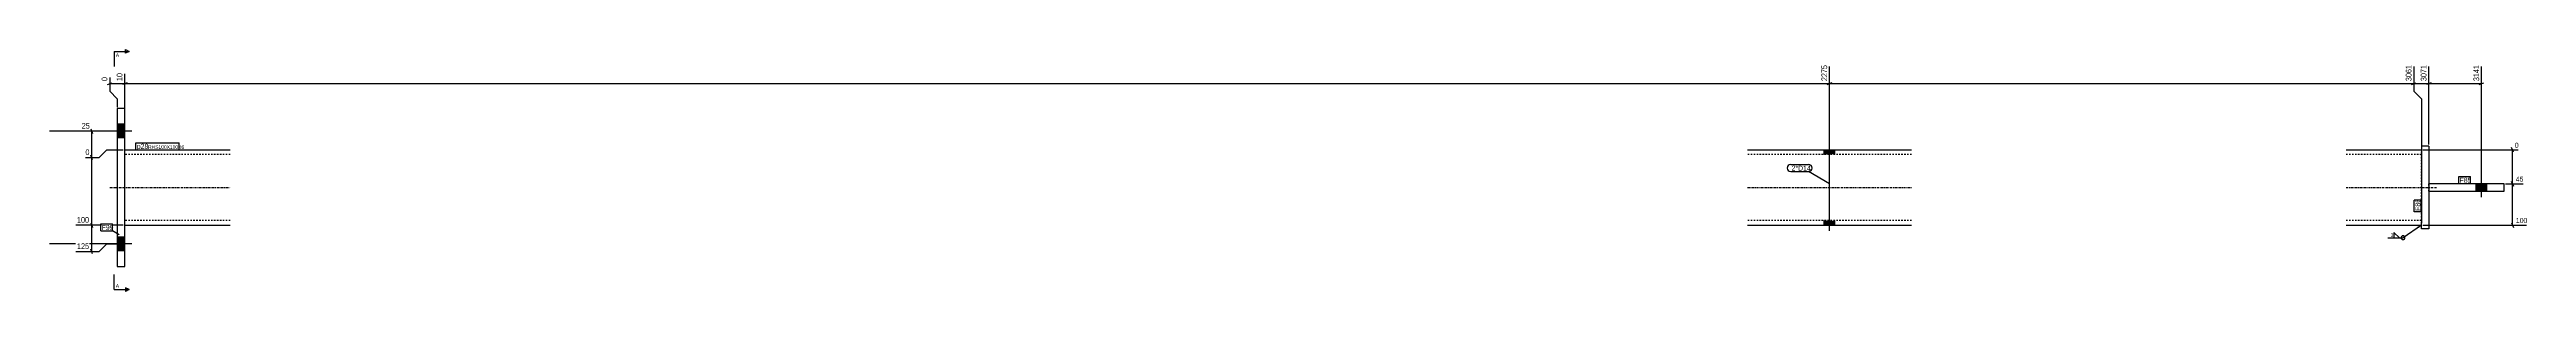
# Model space of a CAD drawing. Header units: millimetres. Extents: x 5 to 25061, y 5 to 1102.
# Drawn here: x 21770 to 25061, y 5 to 326 of the extents above; entities that cross this region are included whole.
import ezdxf

# ---------------------------------------------------------------- set-up
doc = ezdxf.new("R2010")
doc.units = ezdxf.units.MM
doc.linetypes.add('DXK_LINE_DOT2', pattern=[3.9198, 1.9599, -1.9599])
doc.linetypes.add('DXK_LINE_DOT3', pattern=[5.9187, 2.979, -0.9799, 0.9799, -0.9799])
for name, color, linetype in [('MÅLSÆTNING', 7, 'Continuous'), ('STÅL', 7, 'Continuous'), ('TEKST', 7, 'Continuous')]:
    doc.layers.add(name, color=color, linetype=linetype)
doc.styles.add('Arial', font='ARIAL.TTF', dxfattribs={"height": 0.2})
doc.styles.add('Arial Narrow', font='ARIALN.TTF', dxfattribs={"height": 0.2})

msp = doc.modelspace()

# ---------------------------------------------------------------- hatches: boundary and pattern name
at = {"layer": 'STÅL', "linetype": 'Continuous'}
for points in [[(21870.5, 209), (21870.5, 227), (21860.5, 227), (21860.5, 209)], [(24142.5, 193), (24128.5, 193), (24128.5, 187), (24142.5, 187)], [(24142.5, 193), (24128.5, 193), (24128.5, 187), (24142.5, 187)], [(25008.8, 148), (24994.8, 148), (24994.8, 138), (25008.8, 138)], [(25008.8, 148), (24994.8, 148), (24994.8, 138), (25008.8, 138)], [(24142.5, 99), (24128.5, 99), (24128.5, 93), (24142.5, 93)], [(24142.5, 99), (24128.5, 99), (24128.5, 93), (24142.5, 93)], [(21870.5, 59), (21870.5, 77), (21860.5, 77), (21860.5, 59)]]:
    msp.add_hatch(color=96, dxfattribs=at).paths.add_polyline_path(points)
at = {"layer": 'TEKST', "linetype": 'Continuous'}
msp.add_hatch(color=3, dxfattribs=at).paths.add_polyline_path([(24917, 91.2), (24921.9, 93), (24918.4, 89.1)])

# ---------------------------------------------------------------- linework, layer by layer
at = {"layer": 'MÅLSÆTNING', "color": 7, "linetype": 'Continuous'}
for p, q in [((24135.5, 205), (24135.5, 304)), ((24911.9, 304), (24911.9, 271.1)), ((24931.8, 200), (24931.8, 304)), ((24931.8, 200), (24931.8, 304)), ((25001.8, 155), (25001.8, 304)), ((21847.5, 279.9), (21853.5, 282.3)), ((21850.5, 289.4), (21850.5, 271.1)), ((21850.5, 281.1), (21870.5, 281.1)), ((21850.5, 271.1), (21860.5, 261.1)), ((21873.5, 282.3), (21867.5, 279.9)), ((21873.5, 282.3), (21867.5, 279.9)), ((21870.5, 220), (21870.5, 294.2)), ((21870.5, 220), (21870.5, 294.2)), ((21870.5, 281.1), (24135.5, 281.1)), ((24132.5, 279.9), (24138.5, 282.3)), ((24908.9, 279.9), (24914.9, 282.3)), ((24911.9, 281.1), (24931.8, 281.1)), ((24911.9, 271.1), (24921.9, 261.1)), ((24934.8, 282.3), (24928.8, 279.9)), ((24934.8, 282.3), (24928.8, 279.9)), ((24931.8, 281.1), (25001.8, 281.1)), ((24998.8, 279.9), (25004.8, 282.3)), ((21860.5, 261.1), (21860.5, 250)), ((24921.9, 261.1), (24921.9, 195)), ((24921.9, 261.1), (24921.9, 195)), ((21868.5, 218), (21813.3, 218)), ((21825.3, 221), (21827.7, 215)), ((21818.2, 183), (21836.5, 183)), ((21827.7, 180), (21825.3, 186)), ((21826.5, 93), (21826.5, 183)), ((21836.5, 183), (21846.5, 193)), ((21846.5, 193), (21868.5, 193)), ((21846.5, 193), (21868.5, 193)), ((24923.9, 193), (25050.3, 193)), ((25044.2, 190), (25041.8, 196)), ((25043, 148), (25043, 193)), ((25033.8, 148), (25057.1, 148)), ((25033.8, 148), (25057.1, 148)), ((25041.8, 151), (25044.2, 145)), ((25044.2, 145), (25041.8, 151)), ((25043, 93), (25043, 148)), ((21868.5, 93), (21805.5, 93)), ((21868.5, 93), (21805.5, 93)), ((21825.3, 96), (21827.7, 90)), ((21825.3, 96), (21827.7, 90)), ((21826.5, 58), (21826.5, 93)), ((21836.5, 58), (21846.5, 68)), ((21846.5, 68), (21868.5, 68)), ((24923.8, 93), (25061.3, 93)), ((25041.8, 96), (25044.2, 90)), ((21805.5, 58), (21836.5, 58)), ((21827.7, 55), (21825.3, 61))]:
    msp.add_line(p, q, dxfattribs=at)
at = {"layer": 'STÅL', "color": 2, "linetype": 'Continuous'}
for p, q in [((21870.5, 248), (21860.5, 248)), ((21860.5, 248), (21860.5, 38)), ((21870.5, 38), (21870.5, 248)), ((24921.8, 198), (24921.8, 190.4)), ((24931.8, 198), (24921.8, 198)), ((24931.8, 198), (24931.8, 148)), ((21870.5, 193), (22010.5, 193)), ((24026.5, 193), (24244.5, 193)), ((24821.8, 193), (24921.9, 193)), ((24921.9, 190.4), (24921.9, 189.4)), ((24921.9, 189.4), (24921.9, 181)), ((24921.9, 181), (24921.9, 95.5)), ((24931.8, 148), (24931.8, 138)), ((25031.8, 148), (24931.8, 148)), ((24931.8, 138), (24931.8, 88)), ((24931.8, 138), (25031.8, 138)), ((25031.8, 138), (25031.8, 148)), ((21870.5, 93), (22010.5, 93)), ((24026.5, 93), (24244.5, 93)), ((24821.8, 93), (24921.9, 93)), ((24921.8, 88), (24921.8, 95.5)), ((24931.8, 88), (24921.8, 88)), ((21860.5, 38), (21870.5, 38))]:
    msp.add_line(p, q, dxfattribs=at)
at = {"layer": 'STÅL', "color": 96, "linetype": 'Continuous'}
for p, q in [((21879.7, 218), (21770.5, 218)), ((21870.5, 227), (21860.5, 227)), ((21870.5, 209), (21860.5, 209)), ((24135.5, 85.5), (24135.5, 223)), ((24135.5, 85.5), (24135.5, 223)), ((24128.5, 187), (24128.5, 193)), ((24128.5, 187), (24128.5, 193)), ((24142.5, 187), (24142.5, 193)), ((24142.5, 187), (24142.5, 193)), ((25001.8, 130), (25001.8, 178)), ((25001.8, 130), (25001.8, 178)), ((24994.8, 138), (24994.8, 148)), ((24994.8, 138), (24994.8, 148)), ((25008.8, 138), (25008.8, 148)), ((25008.8, 138), (25008.8, 148)), ((24128.5, 93), (24128.5, 99)), ((24128.5, 93), (24128.5, 99)), ((24142.5, 93), (24142.5, 99)), ((24142.5, 93), (24142.5, 99)), ((21879.7, 68), (21770.5, 68)), ((21870.5, 77), (21860.5, 77)), ((21870.5, 59), (21860.5, 59))]:
    msp.add_line(p, q, dxfattribs=at)
at = {"layer": 'STÅL', "color": 7, "linetype": 'DXK_LINE_DOT2'}
for p, q in [((21870.5, 93), (21870.5, 193)), ((22010.5, 187), (21870.5, 187)), ((24244.5, 187), (24026.5, 187)), ((24921.9, 187), (24821.8, 187)), ((24921.8, 95.5), (24921.8, 190.4)), ((24921.9, 193), (24921.9, 190.4)), ((24921.9, 185.6), (24921.9, 181)), ((24931.8, 138), (24931.8, 148)), ((22010.5, 99), (21870.5, 99)), ((24244.5, 99), (24026.5, 99)), ((24921.9, 99), (24821.8, 99)), ((24921.9, 99), (24921.9, 99.4)), ((24921.9, 93.9), (24921.9, 95.5)), ((24921.9, 93), (24921.9, 93.9))]:
    msp.add_line(p, q, dxfattribs=at)
at = {"layer": 'STÅL', "color": 7, "linetype": 'DXK_LINE_DOT3'}
for p, q in [((21850.5, 143), (22010.5, 143)), ((24026.5, 143), (24244.5, 143)), ((24821.8, 143), (24941.9, 143))]:
    msp.add_line(p, q, dxfattribs=at)

# ---------------------------------------------------------------- wipeouts: each hides what was drawn before it
at = {"color": 0, "linetype": 'Continuous'}
for points in [[(21862.9, 316.5), (21862.9, 321.5), (21858.5, 321.5), (21858.5, 316.5)], [(21862.9, 9.8), (21862.9, 14.8), (21858.5, 14.8), (21858.5, 9.8)]]:
    msp.add_wipeout(points, dxfattribs=at).dxf.layer = 'TEKST'

# ---------------------------------------------------------------- next in the draw order: hatches: boundary and pattern name
at = {"layer": 'TEKST', "linetype": 'Continuous'}
for points in [[(21871.5, 321.5), (21871.5, 324), (21876.5, 324)], [(21871.5, 7.3), (21871.5, 9.8), (21876.5, 7.3)]]:
    msp.add_hatch(color=30, dxfattribs=at).paths.add_polyline_path(points)

# ---------------------------------------------------------------- next in the draw order: linework, layer by layer
at = {"layer": 'TEKST', "color": 7, "linetype": 'Continuous'}
for p, q in [((21856.5, 324), (21876.5, 324)), ((21856.5, 7.3), (21856.5, 27.3)), ((21856.5, 7.3), (21876.5, 7.3))]:
    msp.add_line(p, q, dxfattribs=at)
at = {"layer": 'TEKST', "color": 30, "linetype": 'Continuous'}
for p, q in [((21871.5, 321.5), (21871.5, 326.5)), ((21871.5, 326.5), (21876.5, 324)), ((21876.5, 324), (21871.5, 321.5)), ((21876.5, 7.3), (21871.5, 9.8)), ((21871.5, 9.8), (21871.5, 4.8)), ((21876.5, 7.3), (21871.5, 4.8))]:
    msp.add_line(p, q, dxfattribs=at)

# ---------------------------------------------------------------- next in the draw order: texts
at = {"layer": 'TEKST', "color": 3, "linetype": 'Continuous', "style": 'Arial'}
for p in [(21858.5, 316.5), (21858.5, 9.8)]:
    msp.add_text('A', height=4.78, dxfattribs=at).set_placement(p)

# ---------------------------------------------------------------- next in the draw order: wipeouts: each hides what was drawn before it
at = {"color": 0, "linetype": 'Continuous'}
for points in [[(24133.9, 305.6), (24122.7, 305.6), (24122.7, 282.9), (24133.9, 282.9)], [(24930.2, 305.6), (24919, 305.6), (24919, 282.9), (24930.2, 282.9)], [(25000.2, 305.6), (24989, 305.6), (24989, 282.9), (25000.2, 282.9)], [(21868.9, 295.8), (21857.7, 295.8), (21857.7, 282.9), (21868.9, 282.9)], [(25051.7, 194.4), (25051.7, 204.2), (25044.6, 204.2), (25044.6, 194.4)], [(21824.7, 184.6), (21824.7, 195.8), (21816.6, 195.8), (21816.6, 184.6)], [(25057.2, 149.4), (25057.2, 159.2), (25045.9, 159.2), (25045.9, 149.4)], [(21823.2, 94.6), (21823.2, 105.8), (21805.4, 105.8), (21805.4, 94.6)], [(25061.5, 94.4), (25061.5, 104.2), (25045.9, 104.2), (25045.9, 94.4)], [(21823.2, 59.6), (21823.2, 70.8), (21805.4, 70.8), (21805.4, 59.6)]]:
    msp.add_wipeout(points, dxfattribs=at).dxf.layer = 'MÅLSÆTNING'
at = {"color": 0}
for points in [[(21899.3, 194.4), (21899.3, 201.4), (21886.5, 201.4), (21886.5, 194.4)], [(24106.4, 165.4), (24106.4, 172.4), (24085.1, 172.4), (24085.1, 165.4)], [(24985.8, 149.4), (24985.8, 156.4), (24972.6, 156.4), (24972.6, 149.4)], [(24920.4, 125.2), (24913.4, 125.2), (24913.4, 112), (24920.4, 112)], [(21852.9, 86.5), (21852.9, 93.5), (21839.7, 93.5), (21839.7, 86.5)], [(24884.4, 76.9), (24884.4, 82.7), (24880.6, 82.7), (24880.6, 76.9)]]:
    msp.add_wipeout(points, dxfattribs=at).dxf.layer = 'TEKST'

# ---------------------------------------------------------------- next in the draw order: linework, layer by layer
at = {"layer": 'MÅLSÆTNING', "color": 7, "linetype": 'Continuous'}
for p, q in [((24135.5, 205), (24135.5, 304)), ((24911.9, 304), (24911.9, 271.1)), ((24138.5, 282.3), (24132.5, 279.9)), ((24135.5, 281.1), (24911.9, 281.1)), ((24908.9, 279.9), (24914.9, 282.3)), ((24911.9, 271.1), (24921.9, 261.1)), ((21826.5, 183), (21826.5, 218)), ((21818.2, 183), (21836.5, 183)), ((21827.7, 180), (21825.3, 186)), ((21836.5, 183), (21846.5, 193))]:
    msp.add_line(p, q, dxfattribs=at)
at = {"layer": 'TEKST', "color": 3, "linetype": 'Continuous'}
for p, q in [((24877.5, 76.3), (24897.5, 76.3)), ((24892.6, 76.3), (24885.4, 83.4)), ((24885.4, 83.4), (24885.4, 76.3)), ((24885.4, 76.3), (24892.6, 76.3)), ((24921.9, 93), (24897.5, 76.3))]:
    msp.add_line(p, q, dxfattribs=at)
for start, end in [(90, 270), (270, 90)]:
    msp.add_arc((24897.5, 76.3), 2.5, start, end, dxfattribs=at)

# ---------------------------------------------------------------- next in the draw order: texts
at = {"layer": 'MÅLSÆTNING', "color": 3, "linetype": 'Continuous', "style": 'Arial Narrow'}
for s, p in [('2275', (24132.3, 284.5)), ('3071', (24928.6, 284.5)), ('3141', (24998.6, 284.5))]:
    msp.add_text(s, height=7.64, rotation=90.0002, dxfattribs=at).set_placement(p)
for s, height, p in [('0', 6.68, (25046, 195.8)), ('0', 7.64, (21818.2, 186.2)), ('45', 6.68, (25047.3, 150.8)), ('100', 7.64, (21807, 96.2)), ('100', 6.68, (25047.3, 95.8)), ('125', 7.64, (21807, 61.2))]:
    msp.add_text(s, height=height, dxfattribs=at).set_placement(p)
at = {"layer": 'TEKST', "color": 3, "style": 'Arial Narrow'}
msp.add_text('3', height=4.77, dxfattribs=at).set_placement((24881, 77.3))

# ---------------------------------------------------------------- next in the draw order: wipeouts: each hides what was drawn before it
at = {"color": 0, "linetype": 'Continuous'}
msp.add_wipeout([(21848.9, 291), (21837.7, 291), (21837.7, 282.9), (21848.9, 282.9)], dxfattribs=at).dxf.layer = 'MÅLSÆTNING'
at = {"color": 0}
for points in [[(21899.3, 194.4), (21899.3, 201.4), (21886.5, 201.4), (21886.5, 194.4)], [(24106.4, 165.4), (24106.4, 172.4), (24085.1, 172.4), (24085.1, 165.4)], [(24985.8, 149.4), (24985.8, 156.4), (24972.6, 156.4), (24972.6, 149.4)], [(24920.4, 125.2), (24913.4, 125.2), (24913.4, 112), (24920.4, 112)], [(21852.9, 86.5), (21852.9, 93.5), (21839.7, 93.5), (21839.7, 86.5)]]:
    msp.add_wipeout(points, dxfattribs=at).dxf.layer = 'TEKST'

# ---------------------------------------------------------------- next in the draw order: linework, layer by layer
at = {"layer": 'TEKST', "color": 7, "linetype": 'Continuous'}
for p, q in [((21856.5, 324), (21856.5, 304)), ((24083.9, 173.6), (24107.6, 173.6)), ((24083.9, 164.2), (24107.6, 164.2)), ((24135.5, 148), (24107.6, 164.2)), ((24971.4, 157.6), (24987, 157.6)), ((24971.4, 148.2), (24971.4, 157.6)), ((24971.4, 148.2), (24987, 148.2)), ((24987, 148.2), (24987, 157.6)), ((24912.2, 110.8), (24912.2, 126.4)), ((24921.6, 126.4), (24912.2, 126.4)), ((24921.6, 110.8), (24912.2, 110.8)), ((24921.6, 110.8), (24921.6, 126.4)), ((21838.5, 94.7), (21854.1, 94.7)), ((21838.5, 85.3), (21838.5, 94.7)), ((21838.5, 85.3), (21854.1, 85.3)), ((21854.1, 85.3), (21854.1, 94.7)), ((21862.8, 80.3), (21854.1, 85.3))]:
    msp.add_line(p, q, dxfattribs=at)
for centre, start, end in [((24083.9, 168.9), 90, 270), ((24107.6, 168.9), 270, 90)]:
    msp.add_arc(centre, 4.7, start, end, dxfattribs=at)

# ---------------------------------------------------------------- next in the draw order: texts
at = {"layer": 'MÅLSÆTNING', "color": 3, "linetype": 'Continuous', "style": 'Arial Narrow'}
for s, p in [('0', (21847.3, 284.5)), ('10', (21867.3, 284.5))]:
    msp.add_text(s, height=7.64, rotation=90.0002, dxfattribs=at).set_placement(p)
at = {"layer": 'TEKST', "color": 3, "style": 'Arial Narrow'}
for s, p in [('2*D14', (24085.1, 165.4)), ('F85', (24972.6, 149.4)), ('F99', (21839.7, 86.5))]:
    msp.add_text(s, height=6.68, dxfattribs=at).set_placement(p)
msp.add_text('F86', height=6.68, rotation=90.0002, dxfattribs=at).set_placement((24920.4, 112))

# ---------------------------------------------------------------- next in the draw order: wipeouts: each hides what was drawn before it
at = {"color": 0, "linetype": 'Continuous'}
for points in [[(24910.3, 305.6), (24899.1, 305.6), (24899.1, 282.9), (24910.3, 282.9)], [(21824.7, 219.6), (21824.7, 230.8), (21811.7, 230.8), (21811.7, 219.6)]]:
    msp.add_wipeout(points, dxfattribs=at).dxf.layer = 'MÅLSÆTNING'
at = {"color": 0}
msp.add_wipeout([(21941.6, 194.4), (21941.6, 199.4), (21901.4, 199.4), (21901.4, 194.4)], dxfattribs=at).dxf.layer = 'TEKST'

# ---------------------------------------------------------------- next in the draw order: texts
at = {"layer": 'MÅLSÆTNING', "color": 3, "linetype": 'Continuous', "style": 'Arial Narrow'}
msp.add_text('3061', height=7.64, rotation=90.0002, dxfattribs=at).set_placement((24908.7, 284.5))
msp.add_text('25', height=7.64, dxfattribs=at).set_placement((21813.3, 221.2))

# ---------------------------------------------------------------- next in the draw order: wipeouts: each hides what was drawn before it
at = {"color": 0}
msp.add_wipeout([(21941.6, 194.4), (21941.6, 199.4), (21901.4, 199.4), (21901.4, 194.4)], dxfattribs=at).dxf.layer = 'TEKST'

# ---------------------------------------------------------------- next in the draw order: linework, layer by layer
at = {"layer": 'TEKST', "color": 7, "linetype": 'Continuous'}
for p, q in [((21885.3, 202.6), (21942.8, 202.6)), ((21885.3, 193.2), (21885.3, 202.6)), ((21942.8, 193.2), (21942.8, 202.6)), ((21885.3, 193.2), (21942.8, 193.2))]:
    msp.add_line(p, q, dxfattribs=at)

# ---------------------------------------------------------------- next in the draw order: texts
at = {"layer": 'TEKST', "color": 3, "style": 'Arial Narrow'}
for s, height, p in [('p28', 6.68, (21886.5, 194.4)), ('RHS100X100X6', 4.772, (21901.4, 194.4))]:
    msp.add_text(s, height=height, dxfattribs=at).set_placement(p)

doc.saveas('drawing.dxf')
